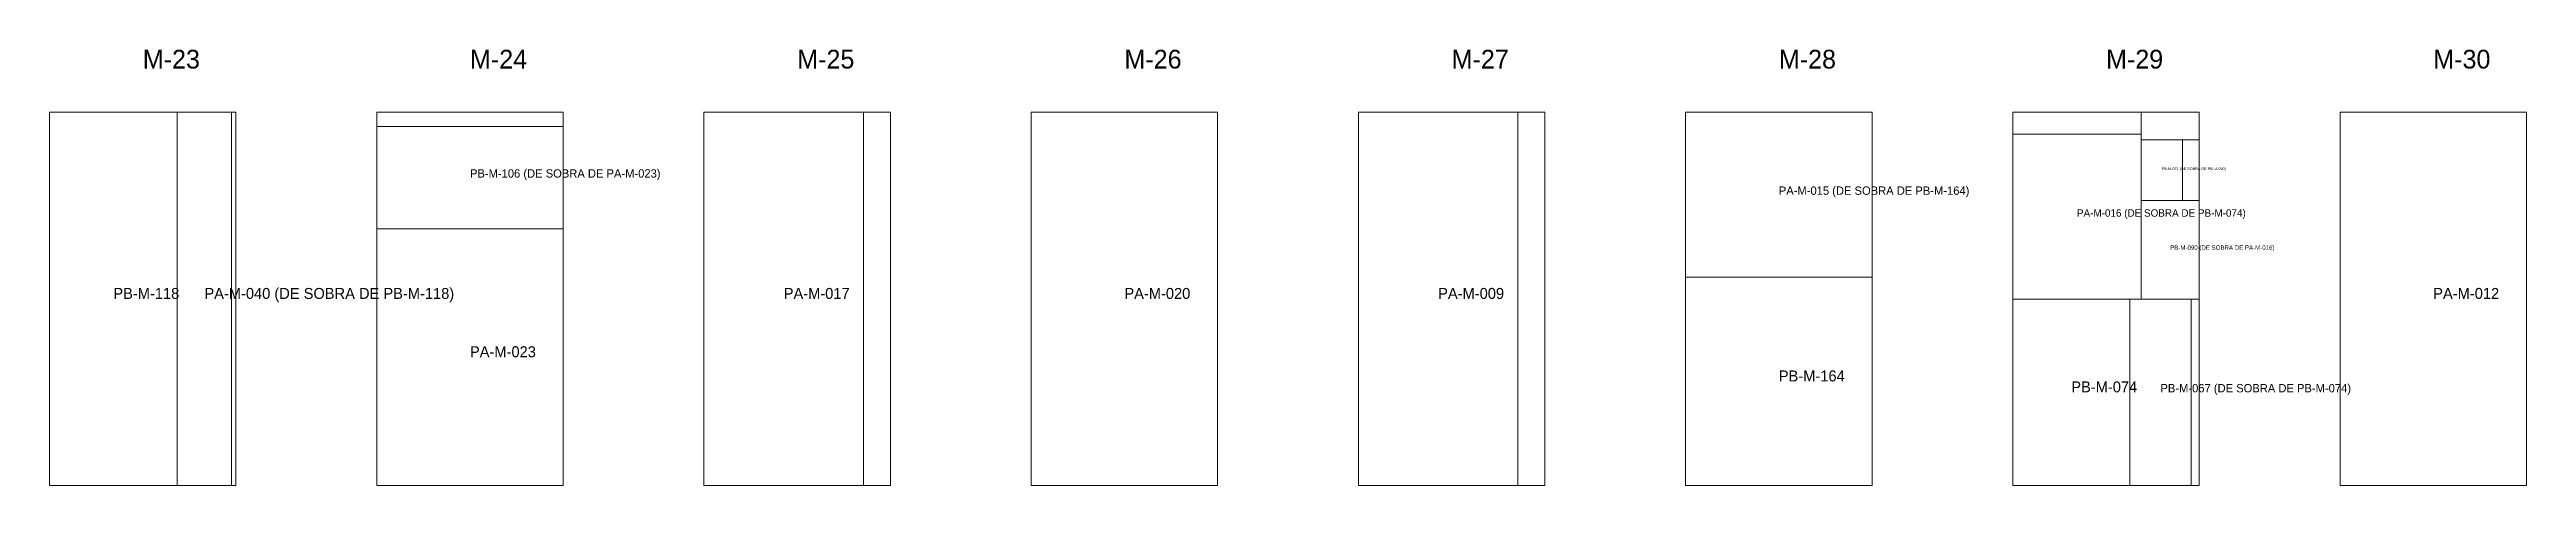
# Model space of a CAD drawing. Header units: metres. Extents: x 272.3 to 354.7, y -132.1 to -56.9.
# Drawn here: x 272.47 to 280.39, y -77.86 to -76.46 of the extents above; entities that cross this region are included whole.
import ezdxf

# ---------------------------------------------------------------- set-up
doc = ezdxf.new("R2010")
doc.units = ezdxf.units.M
for name, color, linetype, lineweight, plot in [('PLAN-CORTE-DESPERDICIO', 1, 'Continuous', 0, False), ('PLAN-CORTE-PIEZAS-A-ABRIR', 7, 'Continuous', 0, False), ('PLAN-CORTE-RECORTES', 3, 'Continuous', 0, False), ('PLAN-CORTE-TEXTOS', 5, 'Continuous', 0, False)]:
    doc.layers.add(name, color=color, linetype=linetype, lineweight=lineweight, plot=plot)

msp = doc.modelspace()

# ---------------------------------------------------------------- texts
at = {"layer": 'PLAN-CORTE-TEXTOS'}
for s, height, p in [('M-23', 0.06, (272.769, -76.5253)), ('M-24', 0.06, (273.815, -76.5253)), ('M-25', 0.06, (274.861, -76.5253)), ('M-26', 0.06, (275.907, -76.5253)), ('M-27', 0.06, (276.953, -76.5253)), ('M-28', 0.06, (277.999, -76.5253)), ('M-29', 0.06, (279.045, -76.5253)), ('M-30', 0.06, (280.091, -76.5253)), ('PB-M-106 (DE SOBRA DE PA-M-023)', 0.026703, (273.815, -76.8743)), ('PB-M-071 (DE SOBRA DE PB-M-090)', 0.008692, (279.223, -76.8503)), ('PA-M-015 (DE SOBRA DE PB-M-164)', 0.026703, (277.999, -76.9293)), ('PA-M-016 (DE SOBRA DE PB-M-074)', 0.023656, (278.952, -76.9993)), ('PB-M-090 (DE SOBRA DE PA-M-016)', 0.014158, (279.25, -77.1053)), ('PB-M-118', 0.035, (272.675, -77.2623)), ('PA-M-040 (DE SOBRA DE PB-M-118)', 0.035, (272.9661, -77.2623)), ('PA-M-017', 0.035, (274.818, -77.2623)), ('PA-M-020', 0.035, (275.907, -77.2623)), ('PA-M-009', 0.035, (276.91, -77.2623)), ('PA-M-012', 0.035, (280.091, -77.2623)), ('PA-M-023', 0.035, (273.815, -77.4488)), ('PB-M-164', 0.035, (277.999, -77.5263)), ('PB-M-074', 0.035, (278.934, -77.5613)), ('PB-M-067 (DE SOBRA DE PB-M-074)', 0.026703, (279.219, -77.5613))]:
    msp.add_text(s, height=height, dxfattribs=at).set_placement(p)

# ---------------------------------------------------------------- linework, layer by layer
at = {"layer": 'PLAN-CORTE-DESPERDICIO'}
for points in [[(273.0532, -77.8593), (273.067, -77.8593), (273.067, -76.6653), (273.0532, -76.6653)], [(273.517, -76.7103), (274.113, -76.7103), (274.113, -76.6653), (273.517, -76.6653)], [(275.073, -77.8593), (275.159, -77.8593), (275.159, -76.6653), (275.073, -76.6653)], [(277.165, -77.8593), (277.251, -77.8593), (277.251, -76.6653), (277.165, -76.6653)], [(278.747, -76.7353), (279.157, -76.7353), (279.157, -76.6653), (278.747, -76.6653)], [(279.157, -76.7533), (279.343, -76.7533), (279.343, -76.6653), (279.157, -76.6653)], [(279.289, -76.9473), (279.343, -76.9473), (279.343, -76.7533), (279.289, -76.7533)], [(279.317, -77.8593), (279.343, -77.8593), (279.343, -77.2633), (279.317, -77.2633)]]:
    msp.add_lwpolyline(points, close=True, dxfattribs=at)
at = {"layer": 'PLAN-CORTE-PIEZAS-A-ABRIR'}
for points in [[(272.471, -77.8593), (273.067, -77.8593), (273.067, -76.6653), (272.471, -76.6653)], [(273.517, -77.8593), (274.113, -77.8593), (274.113, -76.6653), (273.517, -76.6653)], [(274.563, -77.8593), (275.159, -77.8593), (275.159, -76.6653), (274.563, -76.6653)], [(275.609, -77.8593), (276.205, -77.8593), (276.205, -76.6653), (275.609, -76.6653)], [(276.655, -77.8593), (277.251, -77.8593), (277.251, -76.6653), (276.655, -76.6653)], [(277.701, -77.8593), (278.297, -77.8593), (278.297, -76.6653), (277.701, -76.6653)], [(278.747, -77.8593), (279.343, -77.8593), (279.343, -76.6653), (278.747, -76.6653)], [(279.793, -77.8593), (280.389, -77.8593), (280.389, -76.6653), (279.793, -76.6653)]]:
    msp.add_lwpolyline(points, close=True, dxfattribs=at)
at = {"layer": 'PLAN-CORTE-RECORTES'}
for points in [[(272.471, -77.8593), (272.879, -77.8593), (272.879, -76.6653), (272.471, -76.6653)], [(272.879, -77.8593), (273.0532, -77.8593), (273.0532, -76.6653), (272.879, -76.6653)], [(273.517, -77.0383), (274.113, -77.0383), (274.113, -76.7103), (273.517, -76.7103)], [(274.563, -77.8593), (275.073, -77.8593), (275.073, -76.6653), (274.563, -76.6653)], [(275.609, -77.8593), (276.205, -77.8593), (276.205, -76.6653), (275.609, -76.6653)], [(276.655, -77.8593), (277.165, -77.8593), (277.165, -76.6653), (276.655, -76.6653)], [(277.701, -77.1933), (278.297, -77.1933), (278.297, -76.6653), (277.701, -76.6653)], [(279.793, -77.8593), (280.389, -77.8593), (280.389, -76.6653), (279.793, -76.6653)], [(278.747, -77.2633), (279.157, -77.2633), (279.157, -76.7353), (278.747, -76.7353)], [(279.157, -76.9473), (279.289, -76.9473), (279.289, -76.7533), (279.157, -76.7533)], [(279.157, -77.2633), (279.343, -77.2633), (279.343, -76.9473), (279.157, -76.9473)], [(273.517, -77.8593), (274.113, -77.8593), (274.113, -77.0383), (273.517, -77.0383)], [(277.701, -77.8593), (278.297, -77.8593), (278.297, -77.1933), (277.701, -77.1933)], [(278.747, -77.8593), (279.121, -77.8593), (279.121, -77.2633), (278.747, -77.2633)], [(279.121, -77.8593), (279.317, -77.8593), (279.317, -77.2633), (279.121, -77.2633)]]:
    msp.add_lwpolyline(points, close=True, dxfattribs=at)

msp.set_redraw_order([(e.dxf.handle, doc.entitydb.next_handle()) for e in msp.query("TEXT MTEXT ATTDEF DIMENSION ARC_DIMENSION")])  # texts and dimensions are drawn at this point

doc.saveas('drawing.dxf')
